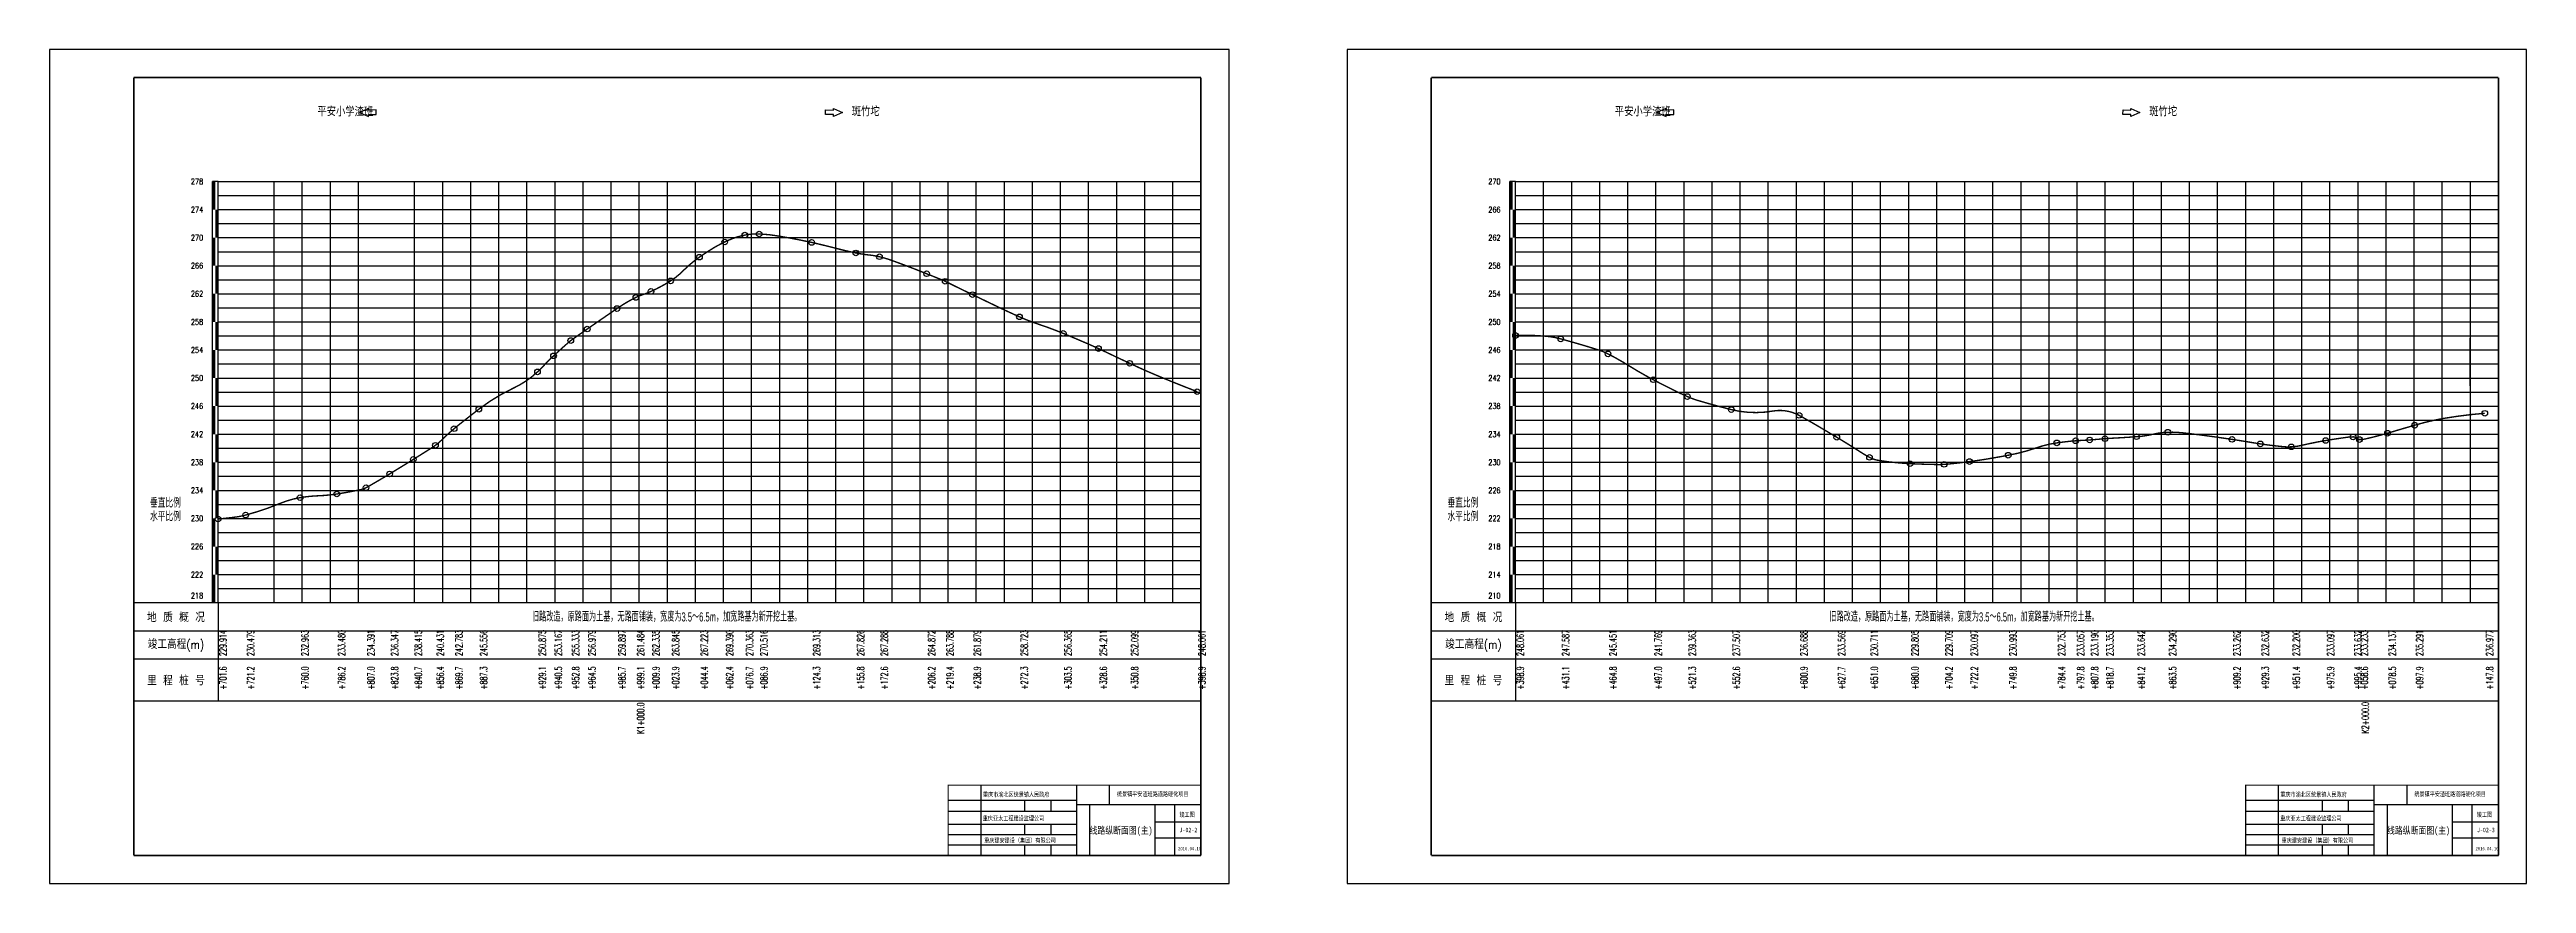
# Model space of a CAD drawing. Header units: millimetres. Extents: x -1096 to 4364, y 2864 to 4052.
# Drawn here: x -172 to 1592, y 3458 to 4052 of the extents above; entities that cross this region are included whole.
import ezdxf
from ezdxf.enums import TextEntityAlignment as Align

# ---------------------------------------------------------------- set-up
doc = ezdxf.new("R2010")
doc.units = ezdxf.units.MM
doc.header["$LTSCALE"] = 10
for name, color, linetype in [('AXIS', 3, 'Continuous'), ('PUB_TEXT', 7, 'Continuous'), ('shuju', 2, 'Continuous'), ('sjx', 1, 'Continuous'), ('WINDOW', 4, 'Continuous'), ('变坡点', 5, 'Continuous'), ('图框', 3, 'Continuous'), ('构造物', 6, 'Continuous'), ('标尺', 3, 'Continuous'), ('标题栏', 7, 'Continuous'), ('栏目', 3, 'Continuous'), ('网格', 250, 'Continuous'), ('网格1', 252, 'Continuous')]:
    doc.layers.add(name, color=color, linetype=linetype)
doc.layers.add('PUB_WINDW', color=7, linetype='Continuous', plot=False)
doc.styles.add('GTF_XW', font='fsdb_e.shx', dxfattribs={"width": 0.85, "bigfont": 'fsdb.shx'})
doc.styles.add('NAME', font='SimSun.ttf', dxfattribs={"width": 0.7})
doc.styles.add('地质概况', font='fsdb_e.shx', dxfattribs={"bigfont": 'fsdb.shx'})
doc.styles.add('地面高程', font='txt', dxfattribs={"bigfont": 'HZTXT'})
doc.styles.add('标尺', font='txt', dxfattribs={"width": 0.85, "bigfont": 'hztxt'})
doc.styles.add('标题栏', font='fsdb_e.shx', dxfattribs={"width": 0.7, "bigfont": 'fsdb.shx'})
doc.styles.add('栏目', font='txt', dxfattribs={"width": 0.85, "bigfont": 'hztxt'})

msp = doc.modelspace()

# ---------------------------------------------------------------- texts
at = {"layer": 'shuju', "style": '地质概况', "width": 0.6}
for p in [(267.2, 3648.8), (1191.2, 3648.8)]:
    msp.add_text('旧路改造，原路面为土基，无路面铺装，宽度为3.5～6.5m，加宽路基为新开挖土基。', height=6.5, dxfattribs=at).set_placement(p, align=Align.MIDDLE)
at = {"layer": 'shuju', "style": '地面高程', "width": 0.6}
for s, p in [('229.914', (-46.3, 3620.3)), ('230.479', (-26.7, 3620.3)), ('232.963', (12.1, 3620.3)), ('233.480', (38.3, 3620.3)), ('234.391', (59.1, 3620.3)), ('236.347', (75.9, 3620.3)), ('238.415', (92.8, 3620.3)), ('240.431', (108.5, 3620.3)), ('242.783', (121.8, 3620.3)), ('245.556', (139.4, 3620.3)), ('250.875', (181.2, 3620.3)), ('253.167', (192.6, 3620.3)), ('255.333', (204.9, 3620.3)), ('256.979', (216.6, 3620.3)), ('259.897', (237.8, 3620.3)), ('261.484', (251.2, 3620.3)), ('262.335', (262, 3620.3)), ('263.845', (276, 3620.3)), ('267.223', (296.5, 3620.3)), ('269.390', (314.5, 3620.3)), ('270.363', (328.8, 3620.3)), ('270.516', (339, 3620.3)), ('269.313', (376.4, 3620.3)), ('267.826', (407.9, 3620.3)), ('267.288', (424.7, 3620.3)), ('264.872', (458.3, 3620.3)), ('263.788', (471.5, 3620.3)), ('261.879', (491, 3620.3)), ('258.723', (524.4, 3620.3)), ('256.365', (555.6, 3620.3)), ('254.211', (580.7, 3620.3)), ('252.099', (602.9, 3620.3)), ('248.061', (651, 3620.3)), ('248.061', (877.7, 3620.3)), ('247.587', (909.9, 3620.3)), ('245.451', (943.6, 3620.3)), ('241.769', (975.8, 3620.3)), ('239.363', (1000.1, 3620.3)), ('237.507', (1031.4, 3620.3)), ('236.688', (1079.7, 3620.3)), ('233.569', (1106.5, 3620.3)), ('230.711', (1129.8, 3620.3)), ('229.805', (1158.8, 3620.3)), ('229.709', (1183, 3620.3)), ('230.097', (1201, 3620.3)), ('230.993', (1228.6, 3620.3)), ('232.753', (1263.2, 3620.3)), ('233.057', (1276.6, 3620.3)), ('233.190', (1286.6, 3620.3)), ('233.353', (1297.5, 3620.3)), ('233.642', (1320, 3620.3)), ('234.290', (1342.3, 3620.3)), ('233.262', (1388, 3620.3)), ('232.632', (1408.1, 3620.3)), ('232.200', (1430.2, 3620.3)), ('233.097', (1454.7, 3620.3)), ('233.632', (1474.2, 3620.3)), ('233.233', (1478.8, 3620.3)), ('234.137', (1498.7, 3620.3)), ('235.291', (1518.1, 3620.3)), ('236.977', (1568, 3620.3)), ('+701.6', (-46.3, 3596.3)), ('+721.2', (-26.7, 3596.3)), ('+760.0', (12.1, 3596.3)), ('+786.2', (38.3, 3596.3)), ('+807.0', (59.1, 3596.3)), ('+823.8', (75.9, 3596.3)), ('+840.7', (92.8, 3596.3)), ('+856.4', (108.5, 3596.3)), ('+869.7', (121.8, 3596.3)), ('+887.3', (139.4, 3596.3)), ('+929.1', (181.2, 3596.3)), ('+940.5', (192.6, 3596.3)), ('+952.8', (204.9, 3596.3)), ('+964.5', (216.6, 3596.3)), ('+985.7', (237.8, 3596.3)), ('+999.1', (251.2, 3596.3)), ('+009.9', (262, 3596.3)), ('+023.9', (276, 3596.3)), ('+044.4', (296.5, 3596.3)), ('+062.4', (314.5, 3596.3)), ('+076.7', (328.8, 3596.3)), ('+086.9', (339, 3596.3)), ('+124.3', (376.4, 3596.3)), ('+155.8', (407.9, 3596.3)), ('+172.6', (424.7, 3596.3)), ('+206.2', (458.3, 3596.3)), ('+219.4', (471.5, 3596.3)), ('+238.9', (491, 3596.3)), ('+272.3', (524.4, 3596.3)), ('+303.5', (555.6, 3596.3)), ('+328.6', (580.7, 3596.3)), ('+350.8', (602.9, 3596.3)), ('+398.9', (651, 3596.3)), ('+398.9', (877.7, 3596.3)), ('+431.1', (909.9, 3596.3)), ('+464.8', (943.6, 3596.3)), ('+497.0', (975.8, 3596.3)), ('+521.3', (1000.1, 3596.3)), ('+552.6', (1031.4, 3596.3)), ('+600.9', (1079.7, 3596.3)), ('+627.7', (1106.5, 3596.3)), ('+651.0', (1129.8, 3596.3)), ('+680.0', (1158.8, 3596.3)), ('+704.2', (1183, 3596.3)), ('+722.2', (1201, 3596.3)), ('+749.8', (1228.6, 3596.3)), ('+784.4', (1263.2, 3596.3)), ('+797.8', (1276.6, 3596.3)), ('+807.8', (1286.6, 3596.3)), ('+818.7', (1297.5, 3596.3)), ('+841.2', (1320, 3596.3)), ('+863.5', (1342.3, 3596.3)), ('+909.2', (1388, 3596.3)), ('+929.3', (1408.1, 3596.3)), ('+951.4', (1430.2, 3596.3)), ('+975.9', (1454.7, 3596.3)), ('+995.4', (1474.2, 3596.3)), ('+058.6', (1478.8, 3596.3)), ('+078.5', (1498.7, 3596.3)), ('+097.9', (1518.1, 3596.3)), ('+147.8', (1568, 3596.3)), ('K1+000.0', (251.2, 3564.8)), ('K2+000.0', (1479.4, 3565.1))]:
    msp.add_text(s, height=5, rotation=90, dxfattribs=at).set_placement(p)
at = {"layer": '构造物', "color": 7, "style": 'GTF_XW', "width": 0.85}
for s, rotation, p in [('平安小学渣班', 359.6454, (18.4, 4004.9)), ('斑竹坨', 0.3546, (399, 4004.8)), ('平安小学渣班', 359.6454, (942.4, 4004.9)), ('斑竹坨', 0.3546, (1323, 4004.8))]:
    msp.add_text(s, height=6, rotation=rotation, dxfattribs=at).set_placement(p)
at = {"layer": '标尺', "style": '标尺', "width": 0.85}
for s, p in [('278', (-67.3, 3958.3)), ('270', (856.7, 3958.3)), ('274', (-67.3, 3938.3)), ('266', (856.7, 3938.3)), ('270', (-67.3, 3918.3)), ('262', (856.7, 3918.3)), ('266', (-67.3, 3898.3)), ('258', (856.7, 3898.3)), ('262', (-67.3, 3878.3)), ('254', (856.7, 3878.3)), ('258', (-67.3, 3858.3)), ('250', (856.7, 3858.3)), ('254', (-67.3, 3838.3)), ('246', (856.7, 3838.3)), ('250', (-67.3, 3818.3)), ('242', (856.7, 3818.3)), ('246', (-67.3, 3798.3)), ('238', (856.7, 3798.3)), ('242', (-67.3, 3778.3)), ('234', (856.7, 3778.3)), ('238', (-67.3, 3758.3)), ('230', (856.7, 3758.3)), ('234', (-67.3, 3738.3)), ('226', (856.7, 3738.3)), ('230', (-67.3, 3718.3)), ('222', (856.7, 3718.3)), ('226', (-67.3, 3698.3)), ('218', (856.7, 3698.3)), ('222', (-67.3, 3678.3)), ('214', (856.7, 3678.3)), ('218', (-67.3, 3663.3)), ('210', (856.7, 3663.3))]:
    msp.add_text(s, height=4, dxfattribs=at).set_placement(p, align=Align.MIDDLE)
at = {"layer": '标题栏', "style": '标题栏', "width": 0.7}
for tag, text, p in [('水平比例', '"H 1:"+$S2([HSCL])', (-89.8, 3719.4)), ('垂直比例', '"V 1:"+$S2([VSCL])', (-89.8, 3729.1)), ('水平比例', '"H 1:"+$S2([HSCL])', (834.2, 3719.4)), ('垂直比例', '"V 1:"+$S2([VSCL])', (834.2, 3729.1))]:
    msp.add_attdef(tag, text=text, height=6, dxfattribs=at).set_placement(p, align=Align.MIDDLE_CENTER)
at = {"layer": '栏目', "style": '栏目', "width": 0.85}
for s, p in [('地 质 概 况', (-82.3, 3648.3)), ('地 质 概 况', (841.7, 3648.3)), ('竣工高程(m)', (-82.3, 3628.3)), ('竣工高程(m)', (841.7, 3628.3)), ('里 程 桩 号', (-82.3, 3603.3)), ('里 程 桩 号', (841.7, 3603.3))]:
    msp.add_text(s, height=6, dxfattribs=at).set_placement(p, align=Align.MIDDLE)

# ---------------------------------------------------------------- blocks, each defined once
blk = doc.blocks.new('竣工图签')
blk.add_line((0, 0), (0, 50))
at = {"const_width": 0.8}
blk.add_lwpolyline([(0, 50), (-180, 50), (-180, 0)], dxfattribs=at)
at = {"layer": 'AXIS', "color": 4}
for p, q in [((-179.9, 39.4), (-88.4, 39.4)), ((-156.8, 50), (-156.8, 0)), ((-125.6, 39.4), (-125.6, 31.5)), ((-107, 39.4), (-107, 31.5)), ((-88.4, 0), (-88.4, 50)), ((-88.4, 36.2), (0, 36.2)), ((-79.1, 0), (-79.1, 36.2)), ((-65.1, 36.2), (-65.1, 50)), ((-32.6, 0), (-32.6, 36.2)), ((-18.6, 0), (-18.6, 36.2)), ((0, 0), (0, 44.7)), ((-180.1, 31.5), (-88.4, 31.5)), ((-180.1, 22.3), (-88.4, 22.3)), ((-125.6, 22.3), (-125.6, 14.9)), ((-107, 22.3), (-107, 14.9)), ((-32.6, 24), (0, 24)), ((-180.1, 14.9), (-88.4, 14.9)), ((-180.1, 7.4), (-88.4, 7.4)), ((-180.1, 0), (0, 0)), ((-125.6, 7.4), (-125.6, 0)), ((-107, 7.4), (-107, 0)), ((-32.6, 12.4), (0, 12.4))]:
    blk.add_line(p, q, dxfattribs=at)
at = {"layer": 'AXIS'}
for p, q in [((0, 0), (0, 44.7)), ((-180.1, 0), (0, 0))]:
    blk.add_line(p, q, dxfattribs=at)
at = {"layer": 'PUB_WINDW'}
blk.add_line((0, 0), (0, 44.3), dxfattribs=at)
at = {"layer": 'WINDOW', "color": 4}
blk.add_line((0, 0), (0, 44.3), dxfattribs=at)
at = {"layer": 'AXIS', "linetype": 'Continuous', "style": 'NAME', "width": 0.8}
blk.add_text('2016.04.10', height=2.5, dxfattribs=at).set_placement((-16.3, 3.6))
at = {"layer": 'PUB_TEXT', "linetype": 'Continuous', "style": 'NAME', "width": 0.8}
for s, p in [('重庆市渝北区统景镇人民政府', (-155.3, 41.8)), ('统景镇平安渣班路道路硬化项目', (-59.9, 42.1)), ('重庆亚太工程建设监理公司', (-155.4, 24.8)), ('重庆建安建设（集团）有限公司', (-154.4, 9.1))]:
    blk.add_text(s, height=3.252, dxfattribs=at).set_placement(p)
blk.add_attdef('图名', text='', height=5, dxfattribs=at).set_placement((-56.9, 15.3), align=Align.CENTER)
for tag, p in [('图别', (-15.4, 27.4)), ('图号', (-15.3, 16.5))]:
    blk.add_attdef(tag, p, '', height=3.25, dxfattribs=at)

# ---------------------------------------------------------------- linework, layer by layer
at = {"layer": 'sjx', "const_width": 1}
for points in [[(-52.3, 3717.9, 0.013613), (-38.9, 3719.4, 0.029123), (-32.7, 3720.7, 0.033925), (-8.4, 3728.9, -0.057774), (6.1, 3733.1, -0.031424), (18.5, 3734.4, 0.028339), (32.3, 3735.7, 0.015877), (49.2, 3738.8, 0.066744), (53.1, 3740.2, 0.011255), (58.4, 3743.2, 0.005105), (69.9, 3750, 0.000368), (81, 3756.8, 0.000716), (86.8, 3760.4, 0.004704), (97.8, 3767.3, 0.010964), (102.5, 3770.4, 0.041945), (107.2, 3774.4, -0.022327), (115.8, 3782.2, -0.006439), (120.8, 3786.3, -0.002629), (133.4, 3796.1, -0.054639), (158.2, 3811.2, 0.077829), (175.2, 3822.7, 0.020086), (181, 3828.6, -0.021355), (186.6, 3834.1, -0.005521), (196.5, 3843, -0.023989), (198.9, 3845, -0.003244), (202, 3847.2, -0.001205), (210.6, 3853.2, -0.001358), (222.2, 3861.2, -0.001642), (231.8, 3867.8, -0.015392), (238.7, 3872.2, -0.017293), (245.2, 3875.7, -0.038425), (249.6, 3877.5, 0.027036), (256, 3880, 0.018656), (262.5, 3883.2, 0.015875), (270, 3887.5, 0.05825), (279, 3894.8, -0.045158), (290.5, 3904.4, -0.017116), (300.8, 3911.1, -0.024014), (308.5, 3915.2, -0.029479), (316.2, 3918.4, -0.036388), (322.8, 3920.1, -0.026901), (328, 3920.8, -0.028318), (333, 3920.9, -0.030279), (345.1, 3919.7, -0.014257), (370.4, 3914.9, -0.009279), (388.9, 3910.4, 0.013229), (401.9, 3907.4, 0.02512), (411.7, 3905.9, -0.035083), (418.7, 3904.7, -0.026163), (428, 3901.9, -0.009744), (452.3, 3892.6, -0.001377), (464, 3887.9, -0.011131), (465.5, 3887.2, -0.007699), (471.6, 3884.2, 0.003557), (485, 3877.7, 0.002334), (507.9, 3866.7, 0.005167), (518.4, 3861.9, 0.02568), (531.5, 3856.8, -0.01871), (549.6, 3850.1, -0.003121), (565, 3843.6, -0.004953), (574.7, 3839.3, -0.005708), (578.5, 3837.5, 0.0012), (596.9, 3828.8, 0.011438), (616.4, 3820.1, 0.007916), (645, 3808.6)], [(871.7, 3848.6, -0.027858), (892.1, 3848.2, -0.047497), (903.9, 3846.2, -0.010897), (930.8, 3838.3, -0.04187), (937.6, 3835.5, -0.021559), (952.9, 3826.8, 0.019662), (969.8, 3817.1, 0.005545), (984.3, 3809.7, 0.008415), (994.1, 3805.1, 0.034464), (1001.3, 3802.4, 0.01074), (1025.4, 3795.8, 0.105138), (1055.1, 3794.8, -0.169436), (1073.7, 3791.7, -0.007345), (1081.9, 3787.1, -0.003227), (1100.5, 3776.1, -0.008413), (1116.6, 3766.1, 0.019258), (1123.8, 3761.8, 0.085605), (1130.4, 3759.6, 0.026579), (1152.8, 3757.3, 0.007208), (1171.5, 3756.7, 0.024527), (1177, 3756.8, 0.007277), (1185.4, 3757.6, 0.006462), (1195, 3758.8, 0.006926), (1206.8, 3760.5, 0.005198), (1222.6, 3763.3, 0.038714), (1242.1, 3768.4, -0.050273), (1257.2, 3772.1, -0.005654), (1266, 3773.2, -0.011136), (1270.6, 3773.6, -0.001412), (1277, 3774, 0.002561), (1280.6, 3774.2, 0.000631), (1284.5, 3774.5, -0.00035), (1291.5, 3775.1, -0.003911), (1299.6, 3775.6, 0.002207), (1314, 3776.5, 0.043453), (1326.4, 3778.4, -0.054636), (1336.3, 3779.7, -0.033687), (1346.7, 3779.3, -0.009865), (1382, 3774.6, -0.002351), (1393.5, 3772.8, 0.003187), (1402.1, 3771.4, 0.012673), (1418.5, 3769.4, 0.037367), (1424.2, 3769.3, 0.044341), (1430.9, 3770.2, -0.01653), (1448.7, 3773.8, -0.006694), (1464.6, 3776.2, -0.030573), (1468.2, 3776.4, -0.214507), (1470.5, 3775.5, 0.213798), (1472.8, 3774.5, 0.053045), (1476.9, 3774.9, 0.013656), (1492.7, 3779, 0.004251), (1499.4, 3781, -0.002248), (1512.1, 3784.7, -0.029665), (1533, 3789.6, -0.021749), (1562, 3793.2)]]:
    msp.add_lwpolyline(points, format="xyb", dxfattribs=at)
at = {"layer": 'sjx'}
for centre in [(308.5, 3915.2), (322.8, 3920.1), (333, 3920.9), (370.4, 3914.9), (290.5, 3904.4), (401.9, 3907.4), (418.7, 3904.7), (256, 3880), (270, 3887.5), (452.3, 3892.6), (465.5, 3887.2), (231.8, 3867.8), (245.2, 3875.7), (485, 3877.7), (518.4, 3861.9), (198.9, 3845), (210.6, 3853.2), (549.6, 3850.1), (871.7, 3848.6), (903.9, 3846.2), (186.6, 3834.1), (574.7, 3839.3), (596.9, 3828.8), (937.6, 3835.5), (175.2, 3822.7), (645, 3808.6), (969.8, 3817.1), (133.4, 3796.1), (994.1, 3805.1), (1025.4, 3795.8), (1073.7, 3791.7), (1562, 3793.2), (115.8, 3782.2), (1100.5, 3776.1), (1270.6, 3773.6), (1280.6, 3774.2), (1291.5, 3775.1), (1314, 3776.5), (1336.3, 3779.7), (1382, 3774.6), (1448.7, 3773.8), (1468.2, 3776.4), (1472.8, 3774.5), (1492.7, 3779), (1512.1, 3784.7), (86.8, 3760.4), (102.5, 3770.4), (1123.8, 3761.8), (1152.8, 3757.3), (1177, 3756.8), (1195, 3758.8), (1222.6, 3763.3), (1257.2, 3772.1), (1402.1, 3771.4), (1424.2, 3769.3), (53.1, 3740.2), (69.9, 3750), (-32.7, 3720.7), (6.1, 3733.1), (32.3, 3735.7), (-52.3, 3717.9)]:
    msp.add_circle(centre, 2, dxfattribs=at)
at = {"layer": '变坡点'}
msp.add_line((1551.6, 3812.8), (1551.6, 3846.8), dxfattribs=at)
at = {"layer": '图框', "linetype": 'Continuous'}
for points in [[(667.7, 4052.3), (-172.3, 4052.3)], [(-172.3, 4052.3), (-172.3, 3458.3)], [(667.7, 3458.3), (667.7, 4052.3)], [(1591.7, 4052.3), (751.7, 4052.3)], [(751.7, 4052.3), (751.7, 3458.3)], [(1591.7, 3458.3), (1591.7, 4052.3)], [(-172.3, 3458.3), (667.7, 3458.3)], [(751.7, 3458.3), (1591.7, 3458.3)]]:
    msp.add_lwpolyline(points, dxfattribs=at)
at = {"layer": '图框', "linetype": 'Continuous', "const_width": 1.2}
for points in [[(647.7, 4032.3), (-112.3, 4032.3), (-112.3, 4032.3)], [(-112.3, 4032.3), (-112.3, 3478.3), (-112.3, 3478.3)], [(647.7, 3478.3), (647.7, 4032.3), (647.7, 4032.3)], [(1571.7, 4032.3), (811.7, 4032.3), (811.7, 4032.3)], [(811.7, 4032.3), (811.7, 3478.3), (811.7, 3478.3)], [(1571.7, 3478.3), (1571.7, 4032.3), (1571.7, 4032.3)], [(-112.3, 3478.3), (647.7, 3478.3), (647.7, 3478.3)], [(811.7, 3478.3), (1571.7, 3478.3), (1571.7, 3478.3)]]:
    msp.add_lwpolyline(points, dxfattribs=at)
at = {"layer": '构造物', "color": 7}
for points in [[(54.8, 4010.3), (48.4, 4007.5), (54.9, 4004.7), (54.8, 4005.9), (60.4, 4005.9), (60.4, 4009.3), (54.8, 4009.2)], [(386, 4010.3), (392.4, 4007.5), (385.9, 4004.7), (385.9, 4005.9), (380.3, 4005.9), (380.4, 4009.3), (386, 4009.2)], [(978.8, 4010.3), (972.4, 4007.5), (978.9, 4004.7), (978.8, 4005.9), (984.4, 4005.9), (984.4, 4009.3), (978.8, 4009.2)], [(1310, 4010.3), (1316.4, 4007.5), (1309.9, 4004.7), (1309.9, 4005.9), (1304.3, 4005.9), (1304.4, 4009.3), (1310, 4009.2)]]:
    msp.add_lwpolyline(points, close=True, dxfattribs=at)
at = {"layer": '标尺'}
for p, q in [((-56.3, 3658.3), (-56.3, 3958.3)), ((-52.3, 3958.3), (-56.3, 3958.3)), ((-52.3, 3658.3), (-52.3, 3958.3)), ((867.7, 3658.3), (867.7, 3958.3)), ((871.7, 3958.3), (867.7, 3958.3)), ((871.7, 3658.3), (871.7, 3958.3)), ((-112.3, 3658.3), (647.7, 3658.3)), ((811.7, 3658.3), (1571.7, 3658.3))]:
    msp.add_line(p, q, dxfattribs=at)
at = {"layer": '标尺', "flags": 128}
for points in [[(-55.3, 3938.3, 2, 2, 0), (-55.3, 3958.3, 2, 2, 0)], [(868.7, 3938.3, 2, 2, 0), (868.7, 3958.3, 2, 2, 0)], [(-53.3, 3918.3, 2, 2, 0), (-53.3, 3938.3, 2, 2, 0)], [(870.7, 3918.3, 2, 2, 0), (870.7, 3938.3, 2, 2, 0)], [(-55.3, 3898.3, 2, 2, 0), (-55.3, 3918.3, 2, 2, 0)], [(868.7, 3898.3, 2, 2, 0), (868.7, 3918.3, 2, 2, 0)], [(-53.3, 3878.3, 2, 2, 0), (-53.3, 3898.3, 2, 2, 0)], [(870.7, 3878.3, 2, 2, 0), (870.7, 3898.3, 2, 2, 0)], [(-55.3, 3858.3, 2, 2, 0), (-55.3, 3878.3, 2, 2, 0)], [(868.7, 3858.3, 2, 2, 0), (868.7, 3878.3, 2, 2, 0)], [(-53.3, 3838.3, 2, 2, 0), (-53.3, 3858.3, 2, 2, 0)], [(870.7, 3838.3, 2, 2, 0), (870.7, 3858.3, 2, 2, 0)], [(-55.3, 3818.3, 2, 2, 0), (-55.3, 3838.3, 2, 2, 0)], [(868.7, 3818.3, 2, 2, 0), (868.7, 3838.3, 2, 2, 0)], [(-53.3, 3798.3, 2, 2, 0), (-53.3, 3818.3, 2, 2, 0)], [(870.7, 3798.3, 2, 2, 0), (870.7, 3818.3, 2, 2, 0)], [(-55.3, 3778.3, 2, 2, 0), (-55.3, 3798.3, 2, 2, 0)], [(868.7, 3778.3, 2, 2, 0), (868.7, 3798.3, 2, 2, 0)], [(-53.3, 3758.3, 2, 2, 0), (-53.3, 3778.3, 2, 2, 0)], [(870.7, 3758.3, 2, 2, 0), (870.7, 3778.3, 2, 2, 0)], [(-55.3, 3738.3, 2, 2, 0), (-55.3, 3758.3, 2, 2, 0)], [(868.7, 3738.3, 2, 2, 0), (868.7, 3758.3, 2, 2, 0)], [(-53.3, 3718.3, 2, 2, 0), (-53.3, 3738.3, 2, 2, 0)], [(870.7, 3718.3, 2, 2, 0), (870.7, 3738.3, 2, 2, 0)], [(-55.3, 3698.3, 2, 2, 0), (-55.3, 3718.3, 2, 2, 0)], [(868.7, 3698.3, 2, 2, 0), (868.7, 3718.3, 2, 2, 0)], [(-53.3, 3678.3, 2, 2, 0), (-53.3, 3698.3, 2, 2, 0)], [(870.7, 3678.3, 2, 2, 0), (870.7, 3698.3, 2, 2, 0)], [(-55.3, 3658.3, 2, 2, 0), (-55.3, 3678.3, 2, 2, 0)], [(868.7, 3658.3, 2, 2, 0), (868.7, 3678.3, 2, 2, 0)]]:
    msp.add_lwpolyline(points, format="xyseb", dxfattribs=at)
at = {"layer": '栏目'}
for p, q in [((-112.3, 3658.3), (-112.3, 3498.3)), ((-52.3, 3658.3), (-52.3, 3588.3)), ((811.7, 3658.3), (811.7, 3498.3)), ((871.7, 3658.3), (871.7, 3588.3)), ((-112.3, 3638.3), (647.7, 3638.3)), ((811.7, 3638.3), (1571.7, 3638.3)), ((-112.3, 3618.3), (647.7, 3618.3)), ((811.7, 3618.3), (1571.7, 3618.3)), ((-112.3, 3588.3), (647.7, 3588.3)), ((811.7, 3588.3), (1571.7, 3588.3))]:
    msp.add_line(p, q, dxfattribs=at)
at = {"layer": '网格'}
for p, q in [((-52.3, 3958.3), (647.7, 3958.3)), ((-12.3, 3658.3), (-12.3, 3958.3)), ((7.7, 3658.3), (7.7, 3958.3)), ((27.7, 3658.3), (27.7, 3958.3)), ((87.7, 3658.3), (87.7, 3958.3)), ((107.7, 3658.3), (107.7, 3958.3)), ((127.7, 3658.3), (127.7, 3958.3)), ((167.7, 3658.3), (167.7, 3958.3)), ((187.7, 3658.3), (187.7, 3958.3)), ((207.7, 3658.3), (207.7, 3958.3)), ((227.7, 3658.3), (227.7, 3958.3)), ((267.7, 3658.3), (267.7, 3958.3)), ((287.7, 3658.3), (287.7, 3958.3)), ((307.7, 3658.3), (307.7, 3958.3)), ((327.7, 3658.3), (327.7, 3958.3)), ((367.7, 3658.3), (367.7, 3958.3)), ((387.7, 3658.3), (387.7, 3958.3)), ((407.7, 3658.3), (407.7, 3958.3)), ((427.7, 3658.3), (427.7, 3958.3)), ((467.7, 3658.3), (467.7, 3958.3)), ((487.7, 3658.3), (487.7, 3958.3)), ((507.7, 3658.3), (507.7, 3958.3)), ((527.7, 3658.3), (527.7, 3958.3)), ((567.7, 3658.3), (567.7, 3958.3)), ((587.7, 3658.3), (587.7, 3958.3)), ((607.7, 3658.3), (607.7, 3958.3)), ((627.7, 3658.3), (627.7, 3958.3)), ((891.7, 3658.3), (891.7, 3958.3)), ((911.7, 3658.3), (911.7, 3958.3)), ((931.7, 3658.3), (931.7, 3958.3)), ((951.7, 3658.3), (951.7, 3958.3)), ((991.7, 3658.3), (991.7, 3958.3)), ((1011.7, 3658.3), (1011.7, 3958.3)), ((1031.7, 3658.3), (1031.7, 3958.3)), ((1051.7, 3658.3), (1051.7, 3958.3)), ((1091.7, 3658.3), (1091.7, 3958.3)), ((1111.7, 3658.3), (1111.7, 3958.3)), ((1131.7, 3658.3), (1131.7, 3958.3)), ((1151.7, 3658.3), (1151.7, 3958.3)), ((1191.7, 3658.3), (1191.7, 3958.3)), ((1211.7, 3658.3), (1211.7, 3958.3)), ((1231.7, 3658.3), (1231.7, 3958.3)), ((1251.7, 3658.3), (1251.7, 3958.3)), ((1291.7, 3658.3), (1291.7, 3958.3)), ((1311.7, 3658.3), (1311.7, 3958.3)), ((1331.7, 3658.3), (1331.7, 3958.3)), ((1351.7, 3658.3), (1351.7, 3958.3)), ((1391.7, 3658.3), (1391.7, 3958.3)), ((1411.7, 3658.3), (1411.7, 3958.3)), ((1431.7, 3658.3), (1431.7, 3958.3)), ((1451.7, 3658.3), (1451.7, 3958.3)), ((1491.7, 3658.3), (1491.7, 3958.3)), ((1511.7, 3658.3), (1511.7, 3958.3)), ((1531.7, 3658.3), (1531.7, 3958.3)), ((1551.7, 3658.3), (1551.7, 3958.3)), ((-52.3, 3948.3), (647.7, 3948.3)), ((-52.3, 3938.3), (647.7, 3938.3)), ((871.7, 3948.3), (1571.7, 3948.3)), ((871.7, 3938.3), (1571.7, 3938.3)), ((-52.3, 3928.3), (647.7, 3928.3)), ((871.7, 3928.3), (1571.7, 3928.3)), ((871.7, 3918.3), (1571.7, 3918.3)), ((-52.3, 3908.3), (647.7, 3908.3)), ((-52.3, 3898.3), (647.7, 3898.3)), ((-52.3, 3888.3), (647.7, 3888.3)), ((871.7, 3898.3), (1571.7, 3898.3)), ((871.7, 3888.3), (1571.7, 3888.3)), ((-52.3, 3878.3), (647.7, 3878.3)), ((871.7, 3878.3), (1571.7, 3878.3)), ((871.7, 3868.3), (1571.7, 3868.3)), ((-52.3, 3858.3), (647.7, 3858.3)), ((-52.3, 3848.3), (647.7, 3848.3)), ((871.7, 3848.3), (1571.7, 3848.3)), ((-52.3, 3838.3), (647.7, 3838.3)), ((-52.3, 3828.3), (647.7, 3828.3)), ((871.7, 3838.3), (1571.7, 3838.3)), ((871.7, 3828.3), (1571.7, 3828.3)), ((871.7, 3818.3), (1571.7, 3818.3)), ((-52.3, 3808.3), (647.7, 3808.3)), ((-52.3, 3798.3), (647.7, 3798.3)), ((871.7, 3798.3), (1571.7, 3798.3)), ((-52.3, 3788.3), (647.7, 3788.3)), ((-52.3, 3778.3), (647.7, 3778.3)), ((871.7, 3788.3), (1571.7, 3788.3)), ((871.7, 3778.3), (1571.7, 3778.3)), ((-52.3, 3758.3), (647.7, 3758.3)), ((871.7, 3768.3), (1571.7, 3768.3)), ((-52.3, 3748.3), (647.7, 3748.3)), ((871.7, 3748.3), (1571.7, 3748.3)), ((-52.3, 3738.3), (647.7, 3738.3)), ((-52.3, 3728.3), (647.7, 3728.3)), ((871.7, 3738.3), (1571.7, 3738.3)), ((871.7, 3728.3), (1571.7, 3728.3)), ((-52.3, 3708.3), (647.7, 3708.3)), ((871.7, 3718.3), (1571.7, 3718.3)), ((-52.3, 3698.3), (647.7, 3698.3)), ((-52.3, 3688.3), (647.7, 3688.3)), ((871.7, 3698.3), (1571.7, 3698.3)), ((871.7, 3688.3), (1571.7, 3688.3)), ((-52.3, 3678.3), (647.7, 3678.3)), ((871.7, 3678.3), (1571.7, 3678.3)), ((871.7, 3668.3), (1571.7, 3668.3))]:
    msp.add_line(p, q, dxfattribs=at)
at = {"layer": '网格1'}
for p, q in [((47.7, 3658.3), (47.7, 3958.3)), ((147.7, 3658.3), (147.7, 3958.3)), ((247.7, 3658.3), (247.7, 3958.3)), ((347.7, 3658.3), (347.7, 3958.3)), ((447.7, 3658.3), (447.7, 3958.3)), ((547.7, 3658.3), (547.7, 3958.3)), ((871.7, 3958.3), (1571.7, 3958.3)), ((971.7, 3658.3), (971.7, 3958.3)), ((1071.7, 3658.3), (1071.7, 3958.3)), ((1171.7, 3658.3), (1171.7, 3958.3)), ((1271.7, 3658.3), (1271.7, 3958.3)), ((1371.7, 3658.3), (1371.7, 3958.3)), ((1471.7, 3658.3), (1471.7, 3958.3)), ((-52.3, 3918.3), (647.7, 3918.3)), ((871.7, 3908.3), (1571.7, 3908.3)), ((-52.3, 3868.3), (647.7, 3868.3)), ((871.7, 3858.3), (1571.7, 3858.3)), ((-52.3, 3818.3), (647.7, 3818.3)), ((871.7, 3808.3), (1571.7, 3808.3)), ((-52.3, 3768.3), (647.7, 3768.3)), ((871.7, 3758.3), (1571.7, 3758.3)), ((-52.3, 3718.3), (647.7, 3718.3)), ((871.7, 3708.3), (1571.7, 3708.3)), ((-52.3, 3668.3), (647.7, 3668.3))]:
    msp.add_line(p, q, dxfattribs=at)

# ---------------------------------------------------------------- block references
at = {"layer": 'sjx'}
for p, values in [((647.7, 3478.3), {'图别': '竣工图', '图号': 'J-02-2', '图名': '线路纵断面图(主)'}), ((1571.7, 3478.3), {'图别': '竣工图', '图号': 'J-02-3', '图名': '线路纵断面图(主)'})]:
    msp.add_blockref('竣工图签', p, dxfattribs=at).add_auto_attribs(values)

msp.set_redraw_order([(e.dxf.handle, doc.entitydb.next_handle()) for e in msp.query("TEXT MTEXT ATTDEF DIMENSION ARC_DIMENSION")])  # texts and dimensions are drawn at this point

doc.saveas('drawing.dxf')
